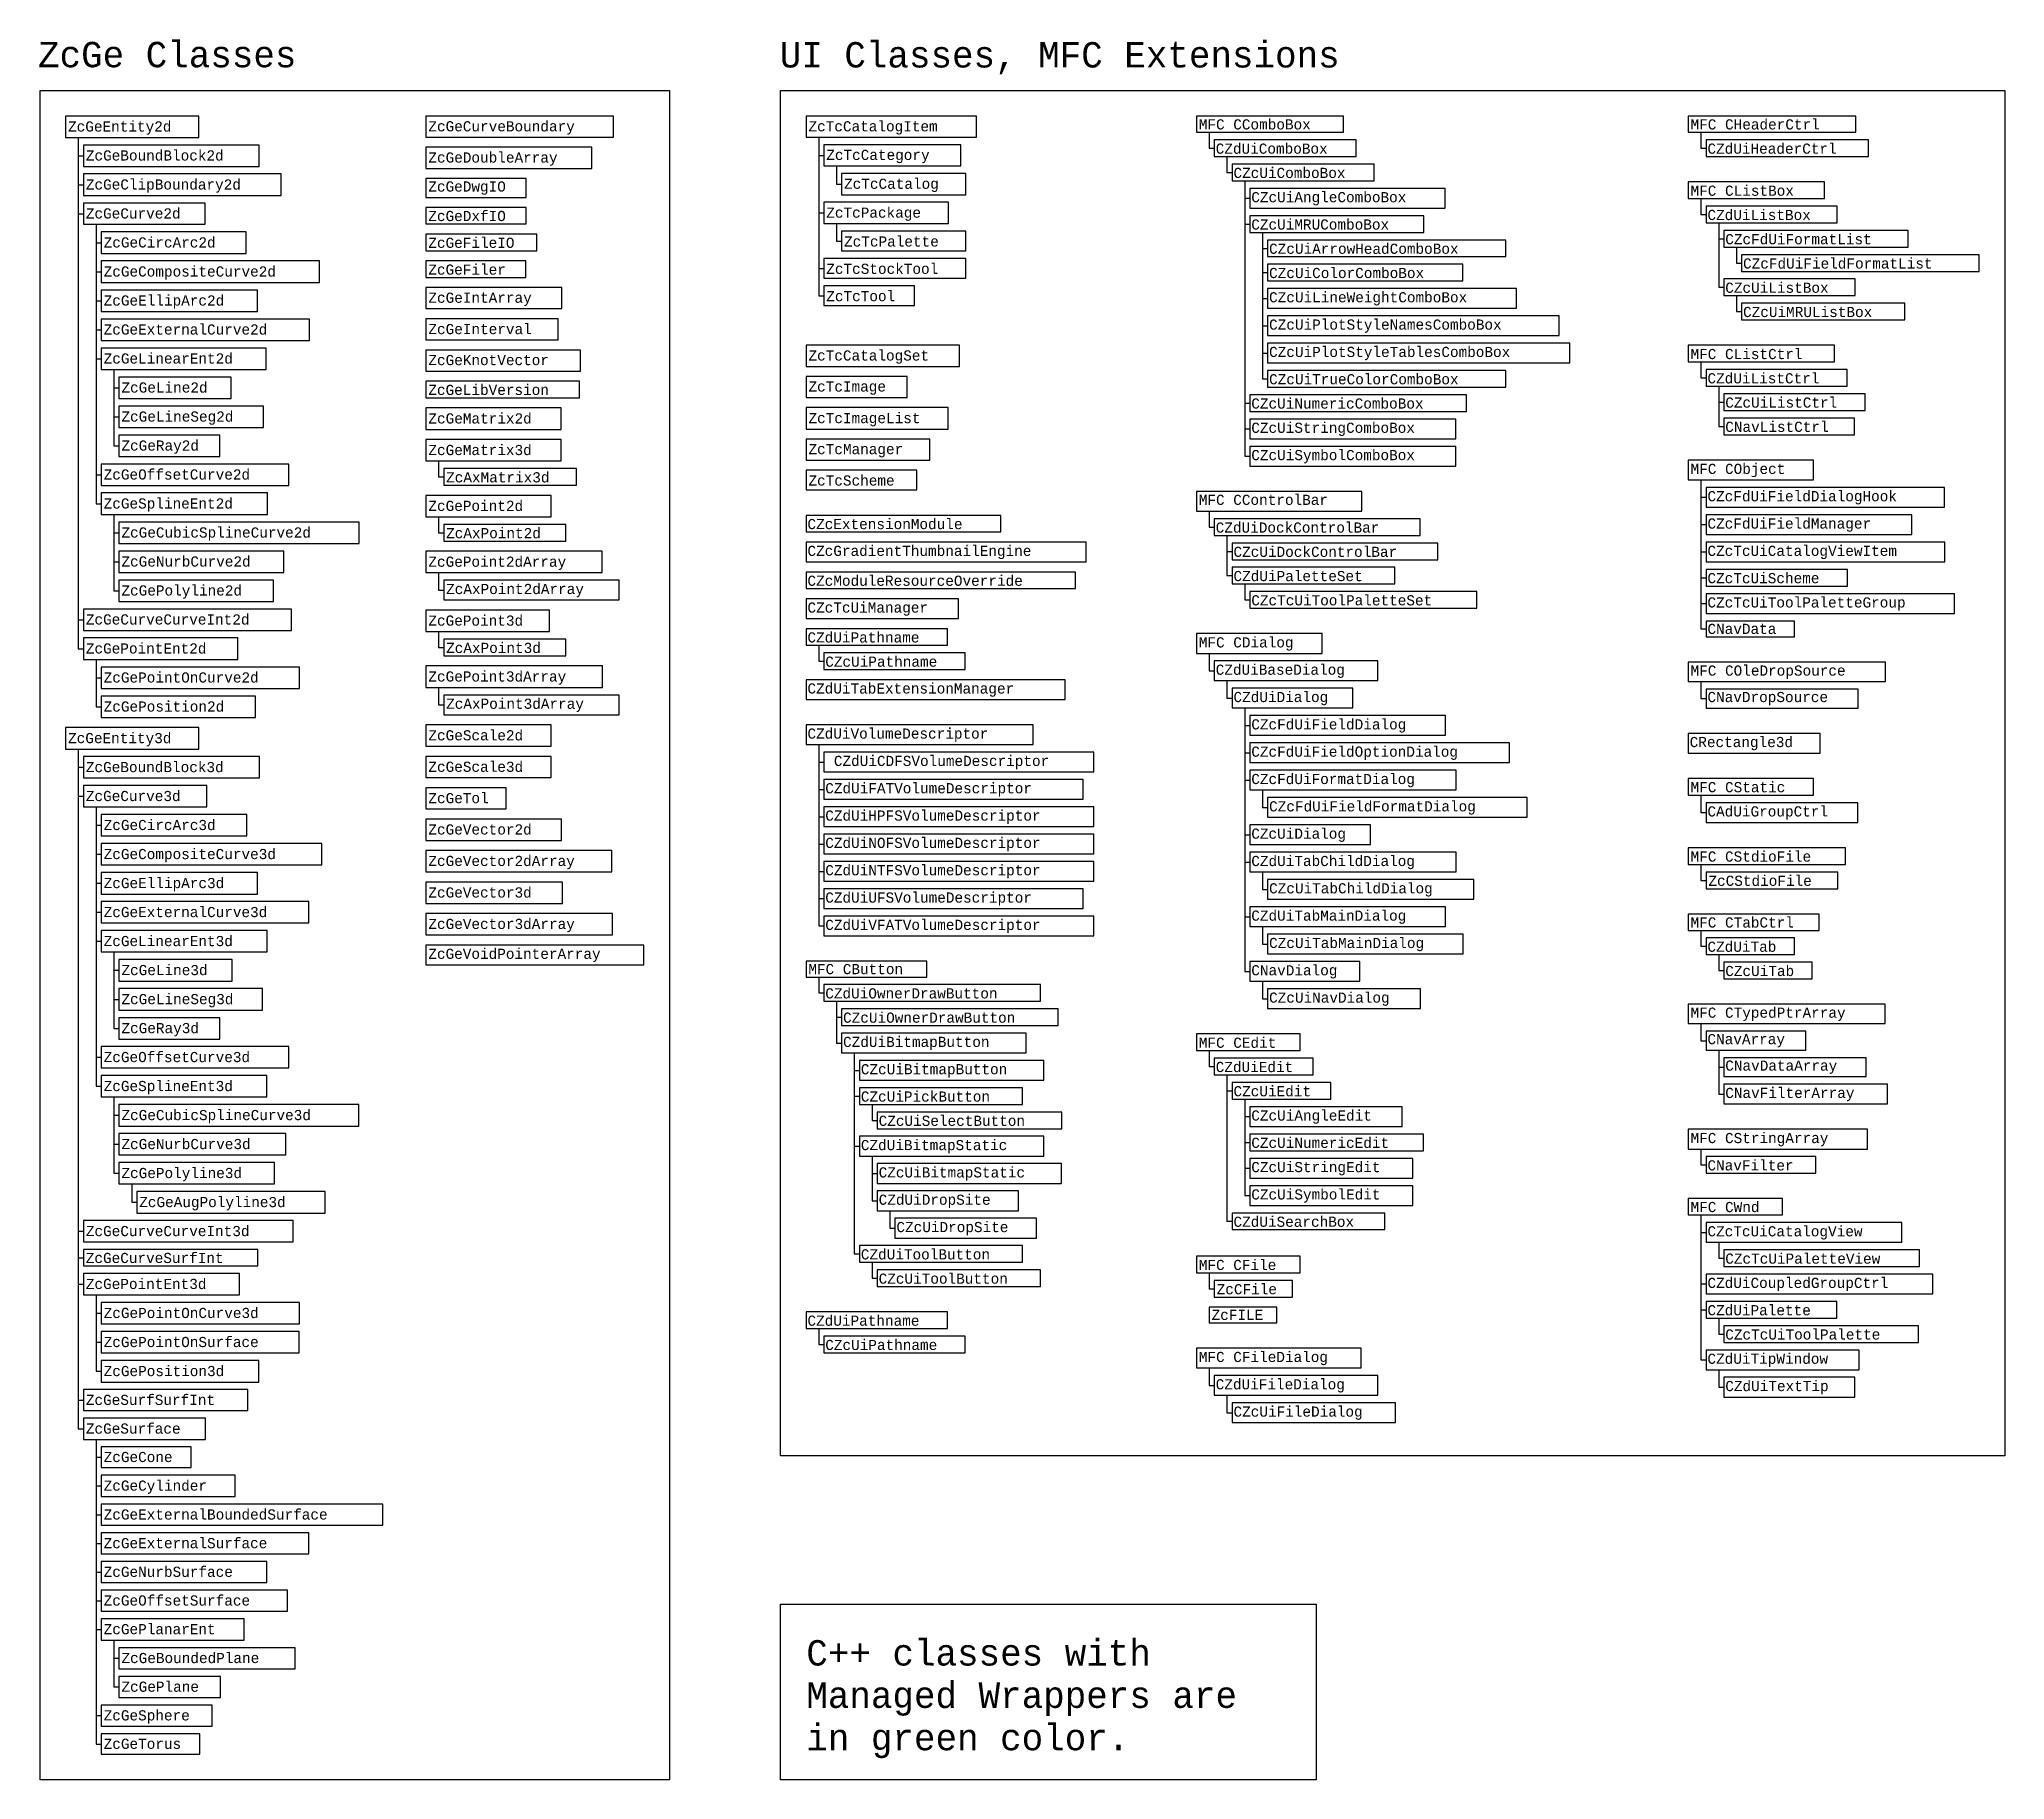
# Model space of a CAD drawing. Header units: millimetres. Extents: x 63 to 561, y 325 to 515.
# Drawn here: x 222.5 to 299.8, y 438.5 to 507 of the extents above; entities that cross this region are included whole.
import ezdxf

# ---------------------------------------------------------------- set-up
doc = ezdxf.new("R2010")
doc.units = ezdxf.units.MM
for name, color, linetype in [('Classes Map Frame', 7, 'Continuous'), ('Partial Supported', 2, 'Continuous'), ('Unmanaged classes', 3, 'Continuous'), ('Unmanaged classes with .NET Wrappers', 3, 'Continuous'), ('Unsupported', 252, 'Continuous')]:
    doc.layers.add(name, color=color, linetype=linetype)
doc.styles.add('Headings', font='consola.ttf', dxfattribs={"height": 1})
doc.styles.get("Standard").update_dxf_attribs({"font": 'consola.ttf'})
doc.styles.add('Unmanaged', font='consola.ttf', dxfattribs={"height": 0.2})

msp = doc.modelspace()

# ---------------------------------------------------------------- texts
at = {"layer": 'Classes Map Frame', "color": 7, "style": 'Headings'}
for s, p in [('ZcGe Classes', (222.43, 505.918)), ('UI Classes, MFC Extensions', (251.613, 505.909))]:
    msp.add_text(s, height=1, dxfattribs=at).set_placement(p)
at = {"layer": 'Classes Map Frame', "insert": (252.657, 444.021), "char_height": 1, "width": 18.80992, "attachment_point": 1, "style": 'Headings'}
msp.add_mtext('C++ classes with Managed Wrappers are in green color.', dxfattribs=at)
at = {"layer": 'Partial Supported', "style": 'Unmanaged'}
for s, p in [('CZdUiComboBox', (268.765, 502.516)), ('ZcGeDwgIO', (237.786, 501.026)), ('ZcTcCatalog', (254.143, 501.134)), ('ZcGeCurve2d', (224.312, 499.966)), ('ZcGeDxfIO', (237.786, 499.865)), ('ZcGeExternalCurve2d', (225.012, 495.399)), ('ZcGeSplineEnt2d', (225.012, 488.553)), ('ZcGeCubicSplineCurve2d', (225.712, 487.41)), ('ZcGeNurbCurve2d', (225.712, 486.269)), ('CZdUiPaletteSet', (269.465, 485.696)), ('CZcTcUiManager', (252.703, 484.457)), ('CZcTcUiToolPaletteSet', (270.165, 484.741)), ('CZcTcUiToolPaletteGroup', (288.113, 484.658)), ('ZcGeCurveCurveInt2d', (224.312, 483.988)), ('ZcGeCurve3d', (224.312, 477.04)), ('CZcUiDialog', (270.165, 475.559)), ('CZdUiOwnerDrawButton', (253.403, 469.273)), ('CZdUiBitmapButton', (254.103, 467.364)), ('ZcGeCubicSplineCurve3d', (225.712, 464.484)), ('ZcGeAugPolyline3d', (226.412, 461.06)), ('ZcGeCurveCurveInt3d', (224.312, 459.919)), ('CZcTcUiCatalogView', (288.113, 459.91)), ('ZcGeCurveSurfInt', (224.309, 458.861)), ('CZcTcUiToolPalette', (288.813, 455.85)), ('CZdUiFileDialog', (268.765, 453.89)), ('ZcGeOffsetSurface', (225.012, 445.381))]:
    msp.add_text(s, height=0.4, dxfattribs=at).set_placement(p)
at = {"layer": 'Unmanaged classes', "style": 'Unmanaged'}
for s, p in [('MFC CComboBox', (268.1, 503.47)), ('MFC CHeaderCtrl', (287.448, 503.47)), ('CZdUiHeaderCtrl', (288.113, 502.516)), ('CZcUiComboBox', (269.465, 501.561)), ('MFC CListBox', (287.448, 500.861)), ('CZcUiAngleComboBox', (270.165, 500.606)), ('CZdUiListBox', (288.113, 499.906)), ('CZcUiMRUComboBox', (270.165, 499.531)), ('ZcGeFileIO', (237.786, 498.811)), ('CZcUiArrowHeadComboBox', (270.865, 498.576)), ('CZcFdUiFormatList', (288.813, 498.952)), ('ZcGeFiler', (237.786, 497.756)), ('CZcUiColorComboBox', (270.865, 497.622)), ('CZcUiListBox', (288.813, 497.042)), ('CZcUiLineWeightComboBox', (270.865, 496.667)), ('CZcUiPlotStyleNamesComboBox', (270.865, 495.592)), ('CZcUiPlotStyleTablesComboBox', (270.865, 494.516)), ('MFC CListCtrl', (287.448, 494.433)), ('ZcGeLibVersion', (237.786, 493.022)), ('CZcUiTrueColorComboBox', (270.865, 493.441)), ('CZdUiListCtrl', (288.113, 493.478)), ('CZcUiNumericComboBox', (270.165, 492.486)), ('CZcUiListCtrl', (288.813, 492.523)), ('CZcUiStringComboBox', (270.165, 491.531)), ('CZcUiSymbolComboBox', (270.165, 490.456)), ('MFC CObject', (287.448, 489.914)), ('ZcAxMatrix3d', (238.486, 489.581)), ('MFC CControlBar', (268.1, 488.695)), ('CZcExtensionModule', (252.703, 487.742)), ('CZdUiDockControlBar', (268.765, 487.605)), ('CZcFdUiFieldManager', (288.113, 487.763)), ('ZcAxPoint2d', (238.486, 487.384)), ('CZcUiDockControlBar', (269.465, 486.65)), ('CZcTcUiCatalogViewItem', (288.113, 486.688)), ('ZcAxPoint2dArray', (238.486, 485.187)), ('CZcModuleResourceOverride', (252.703, 485.512)), ('CZcTcUiScheme', (288.113, 485.613)), ('ZcAxPoint3d', (238.486, 482.868)), ('CZdUiPathname', (252.703, 483.281)), ('MFC CDialog', (268.1, 483.086)), ('CZcUiPathname', (253.403, 482.327)), ('CZdUiBaseDialog', (268.765, 482.011)), ('MFC COleDropSource', (287.448, 481.976)), ('ZcAxPoint3dArray', (238.486, 480.671)), ('CZdUiTabExtensionManager', (252.703, 481.272)), ('CZdUiDialog', (269.465, 480.936)), ('CZcFdUiFieldDialog', (270.165, 479.86)), ('CZdUiVolumeDescriptor', (252.703, 479.497)), ('CRectangle3d', (287.413, 479.164)), (' CZdUiCDFSVolumeDescriptor', (253.403, 478.421)), ('CZcFdUiFieldOptionDialog', (270.165, 478.785)), ('CZcFdUiFormatDialog', (270.165, 477.709)), ('CZdUiFATVolumeDescriptor', (253.403, 477.346)), ('MFC CStatic', (287.448, 477.388)), ('CZdUiNOFSVolumeDescriptor', (253.403, 475.195)), ('CZdUiTabChildDialog', (270.165, 474.483)), ('MFC CStdioFile', (287.448, 474.658)), ('CZdUiNTFSVolumeDescriptor', (253.403, 474.12)), ('ZcCStdioFile', (288.151, 473.704)), ('CZcUiTabChildDialog', (270.865, 473.408)), ('CZdUiTabMainDialog', (270.165, 472.333)), ('MFC CTabCtrl', (287.448, 472.063)), ('CZdUiVFATVolumeDescriptor', (253.403, 471.969)), ('CZcUiTabMainDialog', (270.865, 471.257)), ('ZcGeVoidPointerArray', (237.786, 470.831)), ('CZdUiTab', (288.113, 471.109)), ('MFC CButton', (252.738, 470.228)), ('CZcUiTab', (288.813, 470.154)), ('MFC CTypedPtrArray', (287.448, 468.514)), ('CNavArray', (288.113, 467.472)), ('CNavArray', (288.113, 467.472)), ('MFC CEdit', (268.1, 467.331)), ('CZcUiBitmapButton', (254.803, 466.288)), ('CZdUiEdit', (268.765, 466.376)), ('CZcUiPickButton', (254.803, 465.213)), ('CZcUiEdit', (269.465, 465.422)), ('CZcUiAngleEdit', (270.165, 464.467)), ('CZcUiSelectButton', (255.503, 464.258)), ('MFC CStringArray', (287.448, 463.58)), ('CZdUiBitmapStatic', (254.803, 463.303)), ('CZcUiNumericEdit', (270.165, 463.392)), ('CZcUiStringEdit', (270.165, 462.437)), ('CZcUiSymbolEdit', (270.165, 461.361)), ('MFC CWnd', (287.448, 460.865)), ('MFC CFile', (268.1, 458.586)), ('CZcTcUiPaletteView', (288.813, 458.835)), ('ZcCFile', (268.803, 457.631)), ('ZcFILE', (268.603, 456.62)), ('CZdUiPalette', (288.113, 456.804)), ('MFC CFileDialog', (268.1, 454.965)), ('CZcUiFileDialog', (269.465, 452.815))]:
    msp.add_text(s, height=0.4, dxfattribs=at).set_placement(p)
at = {"layer": 'Unmanaged classes'}
for s, p in [('CZdUiPathname', (252.703, 456.393)), ('CZcUiPathname', (253.403, 455.438))]:
    msp.add_text(s, height=0.4, dxfattribs=at).set_placement(p)
at = {"layer": 'Unmanaged classes with .NET Wrappers', "style": 'Unmanaged'}
for s, p in [('ZcGeEntity2d', (223.612, 503.388)), ('ZcGeCurveBoundary', (237.788, 503.395)), ('ZcTcCatalogItem', (252.743, 503.395)), ('ZcGeBoundBlock2d', (224.312, 502.247)), ('ZcTcCategory', (253.443, 502.269)), ('ZcGeDoubleArray', (237.788, 502.167)), ('ZcGeClipBoundary2d', (224.312, 501.106)), ('ZcTcPackage', (253.443, 499.998)), ('ZcGeCircArc2d', (225.012, 498.825)), ('ZcTcPalette', (254.143, 498.863)), ('ZcGeCompositeCurve2d', (225.012, 497.682)), ('ZcTcStockTool', (253.443, 497.787)), ('ZcGeEllipArc2d', (225.012, 496.54)), ('ZcGeIntArray', (237.788, 496.65)), ('ZcTcTool', (253.443, 496.712)), ('ZcGeInterval', (237.788, 495.415)), ('ZcGeLinearEnt2d', (225.012, 494.258)), ('ZcGeKnotVector', (237.788, 494.196)), ('ZcTcCatalogSet', (252.743, 494.376)), ('ZcGeLine2d', (225.712, 493.116)), ('ZcTcImage', (252.743, 493.155)), ('ZcGeLineSeg2d', (225.712, 491.973)), ('ZcGeMatrix2d', (237.788, 491.899)), ('ZcTcImageList', (252.743, 491.912)), ('ZcGeRay2d', (225.712, 490.832)), ('ZcGeMatrix3d', (237.788, 490.656)), ('ZcTcManager', (252.743, 490.691)), ('ZcGeOffsetCurve2d', (225.012, 489.693)), ('ZcTcScheme', (252.743, 489.456)), ('ZcGePoint2d', (237.788, 488.458)), ('ZcGePoint2dArray', (237.788, 486.261)), ('ZcGePolyline2d', (225.712, 485.129)), ('ZcGePoint3d', (237.788, 483.943)), ('ZcGePointEnt2d', (224.312, 482.847)), ('ZcGePointOnCurve2d', (225.012, 481.705)), ('ZcGePoint3dArray', (237.788, 481.745)), ('ZcGePosition2d', (225.012, 480.562)), ('ZcGeEntity3d', (223.612, 479.319)), ('ZcGeScale2d', (237.788, 479.429)), ('ZcGeBoundBlock3d', (224.312, 478.178)), ('ZcGeScale3d', (237.788, 478.191)), ('ZcGeTol', (237.788, 476.957)), ('ZcGeCircArc3d', (225.012, 475.899)), ('ZcGeVector2d', (237.788, 475.724)), ('ZcGeCompositeCurve3d', (225.012, 474.756)), ('ZcGeVector2dArray', (237.788, 474.485)), ('ZcGeEllipArc3d', (225.012, 473.614)), ('ZcGeVector3d', (237.788, 473.244)), ('ZcGeExternalCurve3d', (225.012, 472.473)), ('ZcGeLinearEnt3d', (225.012, 471.332)), ('ZcGeVector3dArray', (237.788, 472.006)), ('ZcGeLine3d', (225.712, 470.19)), ('ZcGeLineSeg3d', (225.712, 469.047)), ('ZcGeRay3d', (225.712, 467.906)), ('ZcGeOffsetCurve3d', (225.012, 466.767)), ('ZcGeSplineEnt3d', (225.012, 465.627)), ('ZcGeNurbCurve3d', (225.712, 463.343)), ('ZcGePolyline3d', (225.712, 462.203)), ('ZcGePointEnt3d', (224.312, 457.838)), ('ZcGePointOnCurve3d', (225.012, 456.696)), ('ZcGePointOnSurface', (225.012, 455.553)), ('ZcGePosition3d', (225.012, 454.41)), ('ZcGeSurfSurfInt', (224.312, 453.275)), ('ZcGeSurface', (224.312, 452.146)), ('ZcGeCone', (225.012, 451.028)), ('ZcGeCylinder', (225.012, 449.902)), ('ZcGeExternalBoundedSurface', (225.012, 448.766)), ('ZcGeExternalSurface', (225.012, 447.638)), ('ZcGeNurbSurface', (225.012, 446.51)), ('ZcGePlanarEnt', (225.012, 444.253)), ('ZcGeBoundedPlane', (225.712, 443.117)), ('ZcGePlane', (225.712, 441.989)), ('ZcGeSphere', (225.012, 440.861)), ('ZcGeTorus', (225.012, 439.742))]:
    msp.add_text(s, height=0.4, dxfattribs=at).set_placement(p)
at = {"layer": 'Unsupported', "style": 'Unmanaged'}
for s, p in [('CZcFdUiFieldFormatList', (289.513, 497.997)), ('CZcUiMRUListBox', (289.513, 496.088)), ('CNavListCtrl', (288.813, 491.569)), ('CZcFdUiFieldDialogHook', (288.113, 488.839)), ('CZcGradientThumbnailEngine', (252.703, 486.687)), ('CNavData', (288.113, 483.617)), ('CNavDropSource', (288.113, 480.935)), ('CZdUiHPFSVolumeDescriptor', (253.403, 476.27)), ('CZcFdUiFieldFormatDialog', (270.865, 476.634)), ('CAdUiGroupCtrl', (288.113, 476.434)), ('CZdUiUFSVolumeDescriptor', (253.403, 473.044)), ('CNavDialog', (270.165, 470.182)), ('CZcUiNavDialog', (270.865, 469.106)), ('CZcUiOwnerDrawButton', (254.103, 468.318)), ('CNavDataArray', (288.813, 466.431)), ('CNavDataArray', (288.813, 466.431)), ('CNavFilterArray', (288.813, 465.356)), ('CNavFilterArray', (288.813, 465.356)), ('CZcUiBitmapStatic', (255.503, 462.228)), ('CNavFilter', (288.113, 462.505)), ('CZdUiDropSite', (255.503, 461.153)), ('CZcUiDropSite', (256.203, 460.077)), ('CZdUiToolButton', (254.803, 459.002)), ('CZcUiToolButton', (255.503, 458.047)), ('CZdUiCoupledGroupCtrl', (288.113, 457.88)), ('CZdUiTipWindow', (288.113, 454.895)), ('CZdUiTextTip', (288.813, 453.82))]:
    msp.add_text(s, height=0.4, dxfattribs=at).set_placement(p)
at = {"layer": 'Unsupported'}
msp.add_text('CZdUiSearchBox', height=0.4, dxfattribs=at).set_placement((269.465, 460.286))

# ---------------------------------------------------------------- linework, layer by layer
at = {"layer": 'Classes Map Frame'}
for p, q in [((224.015, 503.157), (224.015, 483.038)), ((253.146, 503.164), (253.146, 496.929)), ((268.508, 503.359), (268.508, 502.732)), ((268.508, 502.732), (268.708, 502.732)), ((287.857, 503.359), (287.857, 502.732)), ((287.857, 502.732), (288.057, 502.732)), ((224.015, 502.437), (224.215, 502.437)), ((253.146, 502.451), (253.346, 502.451)), ((253.846, 502.038), (253.846, 501.321)), ((269.208, 502.405), (269.208, 501.777)), ((224.015, 501.297), (224.215, 501.297)), ((253.846, 501.321), (254.046, 501.321)), ((269.208, 501.777), (269.408, 501.777)), ((269.908, 501.45), (269.908, 490.612)), ((269.908, 500.762), (270.108, 500.762)), ((287.857, 500.75), (287.857, 500.122)), ((224.015, 500.156), (224.215, 500.156)), ((224.715, 499.737), (224.715, 488.743)), ((253.146, 500.185), (253.346, 500.185)), ((253.846, 499.767), (253.846, 499.08)), ((269.908, 499.747), (270.108, 499.747)), ((287.857, 500.122), (288.057, 500.122)), ((288.557, 499.795), (288.557, 497.258)), ((224.715, 499.015), (224.915, 499.015)), ((253.846, 499.08), (254.046, 499.08)), ((270.608, 499.42), (270.608, 493.657)), ((270.608, 498.792), (270.808, 498.792)), ((288.557, 499.168), (288.757, 499.168)), ((289.257, 498.84), (289.257, 498.213)), ((253.146, 498.004), (253.346, 498.004)), ((289.257, 498.213), (289.457, 498.213)), ((224.715, 497.873), (224.915, 497.873)), ((270.608, 497.838), (270.808, 497.838)), ((288.557, 497.258), (288.757, 497.258)), ((224.715, 496.73), (224.915, 496.73)), ((253.146, 496.929), (253.346, 496.929)), ((270.608, 496.823), (270.808, 496.823)), ((289.257, 496.931), (289.257, 496.304)), ((270.608, 495.747), (270.808, 495.747)), ((289.257, 496.304), (289.457, 496.304)), ((224.715, 495.589), (224.915, 495.589)), ((224.715, 494.449), (224.915, 494.449)), ((270.608, 494.672), (270.808, 494.672)), ((287.857, 494.322), (287.857, 493.694)), ((225.415, 494.027), (225.415, 491.022)), ((270.608, 493.657), (270.808, 493.657)), ((287.857, 493.694), (288.057, 493.694)), ((288.557, 493.367), (288.557, 491.785)), ((225.415, 493.306), (225.615, 493.306)), ((269.908, 492.702), (270.108, 492.702)), ((288.557, 492.74), (288.757, 492.74)), ((225.415, 492.163), (225.615, 492.163)), ((269.908, 491.687), (270.108, 491.687)), ((288.557, 491.785), (288.757, 491.785)), ((225.415, 491.022), (225.615, 491.022)), ((238.191, 490.425), (238.191, 489.797)), ((269.908, 490.612), (270.108, 490.612)), ((224.715, 489.884), (224.915, 489.884)), ((238.191, 489.797), (238.391, 489.797)), ((287.857, 489.682), (287.857, 483.816)), ((224.715, 488.743), (224.915, 488.743)), ((287.857, 488.994), (288.057, 488.994)), ((225.415, 488.322), (225.415, 485.319)), ((238.191, 488.227), (238.191, 487.6)), ((268.508, 488.449), (268.508, 487.821)), ((225.415, 487.6), (225.615, 487.6)), ((238.191, 487.6), (238.391, 487.6)), ((268.508, 487.821), (268.708, 487.821)), ((269.208, 487.494), (269.208, 485.912)), ((287.857, 487.919), (288.057, 487.919)), ((225.415, 486.46), (225.615, 486.46)), ((269.208, 486.867), (269.408, 486.867)), ((287.857, 486.844), (288.057, 486.844)), ((238.191, 486.03), (238.191, 485.342)), ((269.208, 485.912), (269.408, 485.912)), ((287.857, 485.829), (288.057, 485.829)), ((225.415, 485.319), (225.615, 485.319)), ((238.191, 485.342), (238.391, 485.342)), ((269.908, 485.585), (269.908, 484.957)), ((269.908, 484.957), (270.108, 484.957)), ((224.015, 484.178), (224.215, 484.178)), ((287.857, 484.814), (288.057, 484.814)), ((238.191, 483.712), (238.191, 483.085)), ((287.857, 483.816), (288.057, 483.816)), ((224.015, 483.038), (224.215, 483.038)), ((224.715, 482.616), (224.715, 480.752)), ((238.191, 483.085), (238.391, 483.085)), ((253.146, 483.17), (253.146, 482.543)), ((253.146, 482.543), (253.346, 482.543)), ((268.508, 482.854), (268.508, 482.167)), ((224.715, 481.895), (224.915, 481.895)), ((268.508, 482.167), (268.708, 482.167)), ((269.208, 481.779), (269.208, 481.091)), ((238.191, 481.514), (238.191, 480.827)), ((269.208, 481.091), (269.408, 481.091)), ((287.857, 481.744), (287.857, 481.074)), ((287.857, 481.074), (288.057, 481.074)), ((224.715, 480.752), (224.915, 480.752)), ((238.191, 480.827), (238.391, 480.827)), ((269.908, 480.704), (269.908, 470.337)), ((269.908, 480.016), (270.108, 480.016)), ((224.015, 479.088), (224.015, 452.336)), ((253.146, 479.265), (253.146, 472.125)), ((269.908, 478.941), (270.108, 478.941)), ((224.015, 478.369), (224.215, 478.369)), ((253.146, 478.577), (253.346, 478.577)), ((224.015, 477.23), (224.215, 477.23)), ((253.146, 477.502), (253.346, 477.502)), ((269.908, 477.865), (270.108, 477.865)), ((270.608, 477.477), (270.608, 476.79)), ((287.857, 477.277), (287.857, 476.589)), ((224.715, 476.811), (224.715, 465.817)), ((253.146, 476.426), (253.346, 476.426)), ((270.608, 476.79), (270.808, 476.79)), ((287.857, 476.589), (288.057, 476.589)), ((224.715, 476.089), (224.915, 476.089)), ((269.908, 475.714), (270.108, 475.714)), ((224.715, 474.947), (224.915, 474.947)), ((253.146, 475.351), (253.346, 475.351)), ((253.146, 474.275), (253.346, 474.275)), ((269.908, 474.639), (270.108, 474.639)), ((270.608, 474.251), (270.608, 473.564)), ((287.857, 474.547), (287.857, 473.92)), ((224.715, 473.804), (224.915, 473.804)), ((270.608, 473.564), (270.808, 473.564)), ((287.857, 473.92), (288.057, 473.92)), ((224.715, 472.663), (224.915, 472.663)), ((253.146, 473.2), (253.346, 473.2)), ((269.908, 472.488), (270.108, 472.488)), ((253.146, 472.125), (253.346, 472.125)), ((270.608, 472.101), (270.608, 471.413)), ((287.857, 471.952), (287.857, 471.325)), ((224.715, 471.523), (224.915, 471.523)), ((225.415, 471.101), (225.415, 468.096)), ((270.608, 471.413), (270.808, 471.413)), ((287.857, 471.325), (288.057, 471.325)), ((288.557, 470.997), (288.557, 470.37)), ((225.415, 470.38), (225.615, 470.38)), ((269.908, 470.337), (270.108, 470.337)), ((288.557, 470.37), (288.757, 470.37)), ((253.146, 470.116), (253.146, 469.489)), ((253.146, 469.489), (253.346, 469.489)), ((270.608, 469.95), (270.608, 469.262)), ((225.415, 469.237), (225.615, 469.237)), ((253.846, 469.162), (253.846, 467.519)), ((270.608, 469.262), (270.808, 469.262)), ((225.415, 468.096), (225.615, 468.096)), ((253.846, 468.534), (254.046, 468.534)), ((287.857, 468.282), (287.857, 467.611)), ((287.857, 468.282), (287.857, 467.611)), ((253.846, 467.519), (254.046, 467.519)), ((254.546, 467.132), (254.546, 459.218)), ((268.508, 467.22), (268.508, 466.592)), ((287.857, 467.611), (288.057, 467.611)), ((287.857, 467.611), (288.057, 467.611)), ((288.557, 467.24), (288.557, 465.511)), ((288.557, 467.24), (288.557, 465.511)), ((224.715, 466.958), (224.915, 466.958)), ((254.546, 466.444), (254.746, 466.444)), ((268.508, 466.592), (268.708, 466.592)), ((288.557, 466.57), (288.757, 466.57)), ((288.557, 466.57), (288.757, 466.57)), ((224.715, 465.817), (224.915, 465.817)), ((269.208, 466.265), (269.208, 460.502)), ((269.208, 465.638), (269.408, 465.638)), ((288.557, 465.511), (288.757, 465.511)), ((288.557, 465.511), (288.757, 465.511)), ((225.415, 465.396), (225.415, 462.393)), ((254.546, 465.429), (254.746, 465.429)), ((255.246, 465.102), (255.246, 464.474)), ((269.908, 465.31), (269.908, 461.517)), ((225.415, 464.674), (225.615, 464.674)), ((255.246, 464.474), (255.446, 464.474)), ((269.908, 464.623), (270.108, 464.623)), ((225.415, 463.534), (225.615, 463.534)), ((254.546, 463.459), (254.746, 463.459)), ((269.908, 463.608), (270.108, 463.608)), ((287.857, 463.348), (287.857, 462.721)), ((255.246, 463.072), (255.246, 461.308)), ((269.908, 462.593), (270.108, 462.593)), ((287.857, 462.721), (288.057, 462.721)), ((225.415, 462.393), (225.615, 462.393)), ((226.115, 461.972), (226.115, 461.25)), ((255.246, 462.384), (255.446, 462.384)), ((226.115, 461.25), (226.315, 461.25)), ((255.246, 461.308), (255.446, 461.308)), ((255.946, 460.921), (255.946, 460.233)), ((269.908, 461.517), (270.108, 461.517)), ((224.015, 460.11), (224.215, 460.11)), ((255.946, 460.233), (256.146, 460.233)), ((269.208, 460.502), (269.408, 460.502)), ((287.857, 460.753), (287.857, 455.051)), ((287.857, 460.066), (288.057, 460.066)), ((288.557, 459.678), (288.557, 459.051)), ((224.015, 459.07), (224.215, 459.07)), ((254.546, 459.218), (254.746, 459.218)), ((255.246, 458.891), (255.246, 458.263)), ((288.557, 459.051), (288.757, 459.051)), ((224.015, 458.029), (224.215, 458.029)), ((255.246, 458.263), (255.446, 458.263)), ((268.508, 458.475), (268.508, 457.847)), ((268.508, 457.847), (268.708, 457.847)), ((287.857, 458.036), (288.057, 458.036)), ((224.715, 457.607), (224.715, 454.6)), ((287.857, 457.021), (288.057, 457.021)), ((224.715, 456.886), (224.915, 456.886)), ((253.146, 456.281), (253.146, 455.654)), ((288.557, 456.693), (288.557, 456.066)), ((224.715, 455.743), (224.915, 455.743)), ((253.146, 455.654), (253.346, 455.654)), ((288.557, 456.066), (288.757, 456.066)), ((268.508, 454.733), (268.508, 454.046)), ((287.857, 455.051), (288.057, 455.051)), ((224.715, 454.6), (224.915, 454.6)), ((268.508, 454.046), (268.708, 454.046)), ((288.557, 454.663), (288.557, 453.975)), ((288.557, 453.975), (288.757, 453.975)), ((224.015, 453.465), (224.215, 453.465)), ((269.208, 453.658), (269.208, 452.97)), ((269.208, 452.97), (269.408, 452.97)), ((224.015, 452.336), (224.215, 452.336)), ((224.715, 451.922), (224.715, 439.933)), ((224.715, 451.218), (224.915, 451.218)), ((224.715, 450.092), (224.915, 450.092)), ((224.715, 448.957), (224.915, 448.957)), ((224.715, 447.828), (224.915, 447.828)), ((224.715, 446.7), (224.915, 446.7)), ((224.715, 445.572), (224.915, 445.572)), ((224.715, 444.44), (224.915, 444.44)), ((225.415, 444.022), (225.415, 442.179)), ((225.415, 443.308), (225.615, 443.308)), ((225.415, 442.179), (225.615, 442.179)), ((224.715, 441.051), (224.915, 441.051)), ((224.715, 439.933), (224.915, 439.933))]:
    msp.add_line(p, q, dxfattribs=at)
for points in [[(222.515, 505), (247.271, 505), (247.271, 438.528), (222.515, 438.528)], [(251.646, 505), (299.807, 505), (299.807, 451.269), (251.646, 451.269)], [(223.515, 504), (223.515, 503.157), (228.753, 503.157), (228.753, 504)], [(237.691, 504), (237.691, 503.171), (245.067, 503.171), (245.067, 504)], [(252.646, 504), (252.646, 503.164), (259.35, 503.164), (259.35, 504)], [(268.008, 504), (268.008, 503.359), (273.789, 503.359), (273.789, 504)], [(287.357, 504), (287.357, 503.359), (293.949, 503.359), (293.949, 504)], [(224.215, 502.857), (224.215, 502.018), (231.131, 502.018), (231.131, 502.857)], [(237.691, 502.771), (237.691, 501.936), (244.221, 501.936), (244.221, 502.771)], [(253.346, 502.864), (253.346, 502.038), (258.741, 502.038), (258.741, 502.864)], [(268.708, 503.059), (268.708, 502.405), (274.293, 502.405), (274.293, 503.059)], [(288.057, 503.059), (288.057, 502.405), (294.453, 502.405), (294.453, 503.059)], [(269.408, 502.105), (269.408, 501.45), (274.993, 501.45), (274.993, 502.105)], [(224.215, 501.718), (224.215, 500.875), (231.997, 500.875), (231.997, 501.718)], [(237.691, 501.536), (237.691, 500.794), (241.633, 500.794), (241.633, 501.536)], [(254.046, 501.738), (254.046, 500.903), (258.928, 500.903), (258.928, 501.738)], [(270.108, 501.15), (270.108, 500.374), (277.794, 500.374), (277.794, 501.15)], [(287.357, 501.404), (287.357, 500.75), (292.718, 500.75), (292.718, 501.404)], [(224.215, 500.575), (224.215, 499.737), (229.007, 499.737), (229.007, 500.575)], [(237.691, 500.394), (237.691, 499.754), (241.633, 499.754), (241.633, 500.394)], [(253.346, 500.603), (253.346, 499.767), (258.253, 499.767), (258.253, 500.603)], [(288.057, 500.45), (288.057, 499.795), (293.221, 499.795), (293.221, 500.45)], [(270.108, 500.074), (270.108, 499.42), (276.954, 499.42), (276.954, 500.074)], [(224.915, 499.437), (224.915, 498.594), (230.613, 498.594), (230.613, 499.437)], [(237.691, 499.354), (237.691, 498.699), (242.053, 498.699), (242.053, 499.354)], [(254.046, 499.467), (254.046, 498.692), (258.928, 498.692), (258.928, 499.467)], [(270.808, 499.12), (270.808, 498.465), (280.175, 498.465), (280.175, 499.12)], [(288.757, 499.495), (288.757, 498.84), (296.006, 498.84), (296.006, 499.495)], [(224.915, 498.294), (224.915, 497.451), (233.508, 497.451), (233.508, 498.294)], [(237.691, 498.299), (237.691, 497.645), (241.628, 497.645), (241.628, 498.299)], [(253.346, 498.392), (253.346, 497.617), (258.928, 497.617), (258.928, 498.392)], [(270.808, 498.165), (270.808, 497.51), (278.494, 497.51), (278.494, 498.165)], [(289.457, 498.54), (289.457, 497.886), (298.807, 497.886), (298.807, 498.54)], [(237.691, 497.245), (237.691, 496.419), (243.036, 496.419), (243.036, 497.245)], [(253.346, 497.317), (253.346, 496.542), (256.918, 496.542), (256.918, 497.317)], [(288.757, 497.586), (288.757, 496.931), (293.921, 496.931), (293.921, 497.586)], [(224.915, 497.151), (224.915, 496.309), (231.067, 496.309), (231.067, 497.151)], [(270.808, 497.21), (270.808, 496.435), (280.595, 496.435), (280.595, 497.21)], [(289.457, 496.631), (289.457, 495.976), (295.882, 495.976), (295.882, 496.631)], [(224.915, 496.009), (224.915, 495.17), (233.106, 495.17), (233.106, 496.009)], [(237.691, 496.019), (237.691, 495.191), (242.893, 495.191), (242.893, 496.019)], [(270.808, 496.135), (270.808, 495.36), (282.276, 495.36), (282.276, 496.135)], [(252.646, 494.981), (252.646, 494.145), (258.682, 494.145), (258.682, 494.981)], [(270.808, 495.06), (270.808, 494.284), (282.696, 494.284), (282.696, 495.06)], [(287.357, 494.976), (287.357, 494.322), (293.108, 494.322), (293.108, 494.976)], [(224.915, 494.87), (224.915, 494.027), (231.407, 494.027), (231.407, 494.87)], [(237.691, 494.791), (237.691, 493.965), (243.769, 493.965), (243.769, 494.791)], [(225.615, 493.727), (225.615, 492.885), (230.026, 492.885), (230.026, 493.727)], [(237.691, 493.565), (237.691, 492.91), (243.728, 492.91), (243.728, 493.565)], [(252.646, 493.745), (252.646, 492.924), (256.625, 492.924), (256.625, 493.745)], [(270.808, 493.984), (270.808, 493.329), (280.175, 493.329), (280.175, 493.984)], [(288.057, 494.022), (288.057, 493.367), (293.612, 493.367), (293.612, 494.022)], [(225.615, 492.585), (225.615, 491.742), (231.295, 491.742), (231.295, 492.585)], [(270.108, 493.029), (270.108, 492.375), (278.635, 492.375), (278.635, 493.029)], [(288.757, 493.067), (288.757, 492.412), (294.312, 492.412), (294.312, 493.067)], [(237.691, 492.51), (237.691, 491.668), (243.014, 491.668), (243.014, 492.51)], [(252.646, 492.524), (252.646, 491.681), (258.244, 491.681), (258.244, 492.524)], [(270.108, 492.075), (270.108, 491.299), (278.214, 491.299), (278.214, 492.075)], [(288.757, 492.112), (288.757, 491.457), (293.892, 491.457), (293.892, 492.112)], [(225.615, 491.442), (225.615, 490.603), (229.585, 490.603), (229.585, 491.442)], [(237.691, 491.268), (237.691, 490.425), (243.014, 490.425), (243.014, 491.268)], [(252.646, 491.281), (252.646, 490.46), (257.512, 490.46), (257.512, 491.281)], [(224.915, 490.303), (224.915, 489.465), (232.301, 489.465), (232.301, 490.303)], [(270.108, 490.999), (270.108, 490.224), (278.214, 490.224), (278.214, 490.999)], [(287.357, 490.457), (287.357, 489.682), (292.281, 489.682), (292.281, 490.457)], [(238.391, 490.125), (238.391, 489.47), (243.616, 489.47), (243.616, 490.125)], [(252.646, 490.06), (252.646, 489.285), (257.01, 489.285), (257.01, 490.06)], [(224.915, 489.165), (224.915, 488.322), (231.461, 488.322), (231.461, 489.165)], [(237.691, 489.07), (237.691, 488.227), (242.619, 488.227), (242.619, 489.07)], [(268.008, 489.224), (268.008, 488.449), (274.518, 488.449), (274.518, 489.224)], [(288.057, 489.382), (288.057, 488.607), (297.437, 488.607), (297.437, 489.382)], [(225.615, 488.022), (225.615, 487.179), (235.064, 487.179), (235.064, 488.022)], [(252.646, 488.285), (252.646, 487.63), (260.312, 487.63), (260.312, 488.285)], [(268.708, 488.149), (268.708, 487.494), (276.809, 487.494), (276.809, 488.149)], [(288.057, 488.307), (288.057, 487.531), (296.157, 487.531), (296.157, 488.307)], [(238.391, 487.927), (238.391, 487.273), (243.196, 487.273), (243.196, 487.927)], [(252.646, 487.23), (252.646, 486.455), (263.673, 486.455), (263.673, 487.23)], [(269.408, 487.194), (269.408, 486.539), (277.509, 486.539), (277.509, 487.194)], [(288.057, 487.231), (288.057, 486.456), (297.452, 486.456), (297.452, 487.231)], [(225.615, 486.879), (225.615, 486.04), (232.096, 486.04), (232.096, 486.879)], [(237.691, 486.873), (237.691, 486.03), (244.628, 486.03), (244.628, 486.873)], [(225.615, 485.74), (225.615, 484.898), (231.696, 484.898), (231.696, 485.74)], [(238.391, 485.73), (238.391, 484.955), (245.29, 484.955), (245.29, 485.73)], [(252.646, 486.055), (252.646, 485.4), (263.253, 485.4), (263.253, 486.055)], [(269.408, 486.239), (269.408, 485.585), (275.818, 485.585), (275.818, 486.239)], [(288.057, 486.156), (288.057, 485.501), (293.621, 485.501), (293.621, 486.156)], [(252.646, 485), (252.646, 484.225), (258.646, 484.225), (258.646, 485)], [(270.108, 485.285), (270.108, 484.63), (279.039, 484.63), (279.039, 485.285)], [(288.057, 485.201), (288.057, 484.426), (297.837, 484.426), (297.837, 485.201)], [(224.215, 484.598), (224.215, 483.759), (232.405, 483.759), (232.405, 484.598)], [(237.691, 484.555), (237.691, 483.712), (242.547, 483.712), (242.547, 484.555)], [(288.057, 484.126), (288.057, 483.505), (291.534, 483.505), (291.534, 484.126)], [(224.215, 483.459), (224.215, 482.616), (230.296, 482.616), (230.296, 483.459)], [(238.391, 483.412), (238.391, 482.757), (243.196, 482.757), (243.196, 483.412)], [(252.646, 483.825), (252.646, 483.17), (258.211, 483.17), (258.211, 483.825)], [(268.008, 483.63), (268.008, 482.854), (272.956, 482.854), (272.956, 483.63)], [(253.346, 482.87), (253.346, 482.215), (258.911, 482.215), (258.911, 482.87)], [(268.708, 482.554), (268.708, 481.779), (275.141, 481.779), (275.141, 482.554)], [(224.915, 482.316), (224.915, 481.474), (232.714, 481.474), (232.714, 482.316)], [(237.691, 482.357), (237.691, 481.514), (244.633, 481.514), (244.633, 482.357)], [(252.646, 481.815), (252.646, 481.04), (262.848, 481.04), (262.848, 481.815)], [(287.357, 482.505), (287.357, 481.744), (295.121, 481.744), (295.121, 482.505)], [(224.915, 481.174), (224.915, 480.331), (230.987, 480.331), (230.987, 481.174)], [(238.391, 481.214), (238.391, 480.439), (245.29, 480.439), (245.29, 481.214)], [(269.408, 481.479), (269.408, 480.704), (274.16, 480.704), (274.16, 481.479)], [(288.057, 481.444), (288.057, 480.703), (294.042, 480.703), (294.042, 481.444)], [(270.108, 480.404), (270.108, 479.628), (277.801, 479.628), (277.801, 480.404)], [(223.515, 479.931), (223.515, 479.088), (228.756, 479.088), (228.756, 479.931)], [(237.691, 480.039), (237.691, 479.2), (242.623, 479.2), (242.623, 480.039)], [(252.646, 480.04), (252.646, 479.265), (261.587, 479.265), (261.587, 480.04)], [(287.357, 479.703), (287.357, 478.932), (292.544, 478.932), (292.544, 479.703)], [(224.215, 478.788), (224.215, 477.949), (231.145, 477.949), (231.145, 478.788)], [(237.691, 478.8), (237.691, 477.962), (242.623, 477.962), (242.623, 478.8)], [(253.346, 478.965), (253.346, 478.189), (263.968, 478.189), (263.968, 478.965)], [(270.108, 479.328), (270.108, 478.553), (280.322, 478.553), (280.322, 479.328)], [(253.346, 477.889), (253.346, 477.114), (263.548, 477.114), (263.548, 477.889)], [(270.108, 478.253), (270.108, 477.477), (278.221, 477.477), (278.221, 478.253)], [(287.357, 477.932), (287.357, 477.277), (292.287, 477.277), (292.287, 477.932)], [(224.215, 477.649), (224.215, 476.811), (229.072, 476.811), (229.072, 477.649)], [(237.691, 477.562), (237.691, 476.733), (240.848, 476.733), (240.848, 477.562)], [(270.808, 477.177), (270.808, 476.402), (281.022, 476.402), (281.022, 477.177)], [(224.915, 476.511), (224.915, 475.668), (230.641, 475.668), (230.641, 476.511)], [(253.346, 476.814), (253.346, 476.039), (263.968, 476.039), (263.968, 476.814)], [(288.057, 476.977), (288.057, 476.202), (294.032, 476.202), (294.032, 476.977)], [(237.691, 476.333), (237.691, 475.495), (243.028, 475.495), (243.028, 476.333)], [(253.346, 475.739), (253.346, 474.963), (263.968, 474.963), (263.968, 475.739)], [(270.108, 476.102), (270.108, 475.327), (274.86, 475.327), (274.86, 476.102)], [(224.915, 475.368), (224.915, 474.525), (233.59, 474.525), (233.59, 475.368)], [(237.691, 475.095), (237.691, 474.254), (245.003, 474.254), (245.003, 475.095)], [(270.108, 475.027), (270.108, 474.251), (278.221, 474.251), (278.221, 475.027)], [(287.357, 475.202), (287.357, 474.547), (293.538, 474.547), (293.538, 475.202)], [(224.915, 474.225), (224.915, 473.383), (231.062, 473.383), (231.062, 474.225)], [(253.346, 474.663), (253.346, 473.888), (263.968, 473.888), (263.968, 474.663)], [(288.057, 474.247), (288.057, 473.592), (293.239, 473.592), (293.239, 474.247)], [(237.691, 473.854), (237.691, 473.015), (243.059, 473.015), (243.059, 473.854)], [(253.346, 473.588), (253.346, 472.812), (263.548, 472.812), (263.548, 473.588)], [(270.808, 473.951), (270.808, 473.176), (278.921, 473.176), (278.921, 473.951)], [(224.915, 473.083), (224.915, 472.244), (233.078, 472.244), (233.078, 473.083)], [(237.691, 472.615), (237.691, 471.775), (245.032, 471.775), (245.032, 472.615)], [(253.346, 472.512), (253.346, 471.737), (263.968, 471.737), (263.968, 472.512)], [(270.108, 472.876), (270.108, 472.101), (277.801, 472.101), (277.801, 472.876)], [(287.357, 472.592), (287.357, 471.952), (292.503, 471.952), (292.503, 472.592)], [(224.915, 471.944), (224.915, 471.101), (231.445, 471.101), (231.445, 471.944)], [(270.808, 471.801), (270.808, 471.025), (278.501, 471.025), (278.501, 471.801)], [(237.691, 471.375), (237.691, 470.599), (246.271, 470.599), (246.271, 471.375)], [(288.057, 471.652), (288.057, 470.997), (291.534, 470.997), (291.534, 471.652)], [(225.615, 470.801), (225.615, 469.959), (230.072, 469.959), (230.072, 470.801)], [(252.646, 470.737), (252.646, 470.116), (257.396, 470.116), (257.396, 470.737)], [(270.108, 470.725), (270.108, 469.95), (274.44, 469.95), (274.44, 470.725)], [(288.757, 470.697), (288.757, 470.043), (292.234, 470.043), (292.234, 470.697)], [(225.615, 469.659), (225.615, 468.816), (231.266, 468.816), (231.266, 469.659)], [(253.346, 469.816), (253.346, 469.162), (261.866, 469.162), (261.866, 469.816)], [(270.808, 469.65), (270.808, 468.874), (276.82, 468.874), (276.82, 469.65)], [(254.046, 468.862), (254.046, 468.207), (262.566, 468.207), (262.566, 468.862)], [(287.357, 469.043), (287.357, 468.282), (295.108, 468.282), (295.108, 469.043)], [(287.357, 469.043), (287.357, 468.282), (295.108, 468.282), (295.108, 469.043)], [(225.615, 468.516), (225.615, 467.677), (229.586, 467.677), (229.586, 468.516)], [(254.046, 467.907), (254.046, 467.132), (261.305, 467.132), (261.305, 467.907)], [(268.008, 467.874), (268.008, 467.22), (272.093, 467.22), (272.093, 467.874)], [(288.057, 467.982), (288.057, 467.24), (291.977, 467.24), (291.977, 467.982)], [(288.057, 467.982), (288.057, 467.24), (291.977, 467.24), (291.977, 467.982)], [(224.915, 467.377), (224.915, 466.539), (232.293, 466.539), (232.293, 467.377)], [(254.746, 466.832), (254.746, 466.056), (262.005, 466.056), (262.005, 466.832)], [(268.708, 466.92), (268.708, 466.265), (272.597, 466.265), (272.597, 466.92)], [(288.757, 466.94), (288.757, 466.199), (294.357, 466.199), (294.357, 466.94)], [(288.757, 466.94), (288.757, 466.199), (294.357, 466.199), (294.357, 466.94)], [(224.915, 466.239), (224.915, 465.396), (231.436, 465.396), (231.436, 466.239)], [(254.746, 465.756), (254.746, 465.102), (261.165, 465.102), (261.165, 465.756)], [(269.408, 465.965), (269.408, 465.31), (273.297, 465.31), (273.297, 465.965)], [(288.757, 465.899), (288.757, 465.124), (295.198, 465.124), (295.198, 465.899)], [(288.757, 465.899), (288.757, 465.124), (295.198, 465.124), (295.198, 465.899)], [(225.615, 465.096), (225.615, 464.253), (235.048, 464.253), (235.048, 465.096)], [(255.446, 464.802), (255.446, 464.147), (262.705, 464.147), (262.705, 464.802)], [(270.108, 465.01), (270.108, 464.235), (276.097, 464.235), (276.097, 465.01)], [(287.357, 464.124), (287.357, 463.348), (294.414, 463.348), (294.414, 464.124)], [(225.615, 463.953), (225.615, 463.114), (232.173, 463.114), (232.173, 463.953)], [(254.746, 463.847), (254.746, 463.072), (262.001, 463.072), (262.001, 463.847)], [(270.108, 463.935), (270.108, 463.28), (276.938, 463.28), (276.938, 463.935)], [(225.615, 462.814), (225.615, 461.972), (231.734, 461.972), (231.734, 462.814)], [(255.446, 462.772), (255.446, 461.996), (262.701, 461.996), (262.701, 462.772)], [(270.108, 462.98), (270.108, 462.205), (276.518, 462.205), (276.518, 462.98)], [(288.057, 463.048), (288.057, 462.394), (292.376, 462.394), (292.376, 463.048)], [(226.315, 461.672), (226.315, 460.829), (233.732, 460.829), (233.732, 461.672)], [(255.446, 461.696), (255.446, 460.921), (261.011, 460.921), (261.011, 461.696)], [(270.108, 461.905), (270.108, 461.129), (276.518, 461.129), (276.518, 461.905)], [(287.357, 461.394), (287.357, 460.753), (291.059, 460.753), (291.059, 461.394)], [(224.215, 460.529), (224.215, 459.69), (232.462, 459.69), (232.462, 460.529)], [(256.146, 460.621), (256.146, 459.845), (261.711, 459.845), (261.711, 460.621)], [(269.408, 460.829), (269.408, 460.175), (275.413, 460.175), (275.413, 460.829)], [(288.057, 460.453), (288.057, 459.678), (295.757, 459.678), (295.757, 460.453)], [(224.215, 459.39), (224.215, 458.75), (231.082, 458.75), (231.082, 459.39)], [(254.746, 459.545), (254.746, 458.891), (261.165, 458.891), (261.165, 459.545)], [(288.757, 459.378), (288.757, 458.723), (296.457, 458.723), (296.457, 459.378)], [(255.446, 458.591), (255.446, 457.936), (261.865, 457.936), (261.865, 458.591)], [(268.008, 459.129), (268.008, 458.475), (272.089, 458.475), (272.089, 459.129)], [(224.215, 458.45), (224.215, 457.607), (230.36, 457.607), (230.36, 458.45)], [(268.708, 458.175), (268.708, 457.52), (271.79, 457.52), (271.79, 458.175)], [(288.057, 458.423), (288.057, 457.648), (296.974, 457.648), (296.974, 458.423)], [(224.915, 457.307), (224.915, 456.465), (232.713, 456.465), (232.713, 457.307)], [(268.508, 457.12), (268.508, 456.509), (271.17, 456.509), (271.17, 457.12)], [(288.057, 457.348), (288.057, 456.693), (293.201, 456.693), (293.201, 457.348)], [(252.646, 456.936), (252.646, 456.281), (258.211, 456.281), (258.211, 456.936)], [(288.757, 456.393), (288.757, 455.738), (296.422, 455.738), (296.422, 456.393)], [(224.915, 456.165), (224.915, 455.322), (232.703, 455.322), (232.703, 456.165)], [(253.346, 455.981), (253.346, 455.327), (258.911, 455.327), (258.911, 455.981)], [(268.008, 455.509), (268.008, 454.733), (274.488, 454.733), (274.488, 455.509)], [(224.915, 455.022), (224.915, 454.179), (231.116, 454.179), (231.116, 455.022)], [(288.057, 455.438), (288.057, 454.663), (294.076, 454.663), (294.076, 455.438)], [(268.708, 454.433), (268.708, 453.658), (275.141, 453.658), (275.141, 454.433)], [(288.757, 454.363), (288.757, 453.588), (293.915, 453.588), (293.915, 454.363)], [(224.215, 453.879), (224.215, 453.051), (230.678, 453.051), (230.678, 453.879)], [(269.408, 453.358), (269.408, 452.583), (275.841, 452.583), (275.841, 453.358)], [(224.215, 452.751), (224.215, 451.922), (229.024, 451.922), (229.024, 452.751)], [(224.915, 451.622), (224.915, 450.814), (228.455, 450.814), (228.455, 451.622)], [(224.915, 450.514), (224.915, 449.671), (230.182, 449.671), (230.182, 450.514)], [(224.915, 449.371), (224.915, 448.543), (236.001, 448.543), (236.001, 449.371)], [(224.915, 448.243), (224.915, 447.414), (233.088, 447.414), (233.088, 448.243)], [(224.915, 447.114), (224.915, 446.286), (231.426, 446.286), (231.426, 447.114)], [(224.915, 445.986), (224.915, 445.157), (232.247, 445.157), (232.247, 445.986)], [(251.646, 445.431), (272.722, 445.431), (272.722, 438.528), (251.646, 438.528)], [(224.915, 444.857), (224.915, 444.022), (230.539, 444.022), (230.539, 444.857)], [(225.615, 443.722), (225.615, 442.894), (232.546, 442.894), (232.546, 443.722)], [(225.615, 442.594), (225.615, 441.765), (229.604, 441.765), (229.604, 442.594)], [(224.915, 441.465), (224.915, 440.637), (229.277, 440.637), (229.277, 441.465)], [(224.915, 440.337), (224.915, 439.528), (228.801, 439.528), (228.801, 440.337)]]:
    msp.add_lwpolyline(points, close=True, dxfattribs=at)

msp.set_redraw_order([(e.dxf.handle, doc.entitydb.next_handle()) for e in msp.query("TEXT MTEXT ATTDEF DIMENSION ARC_DIMENSION")])  # texts and dimensions are drawn at this point

doc.saveas('drawing.dxf')
